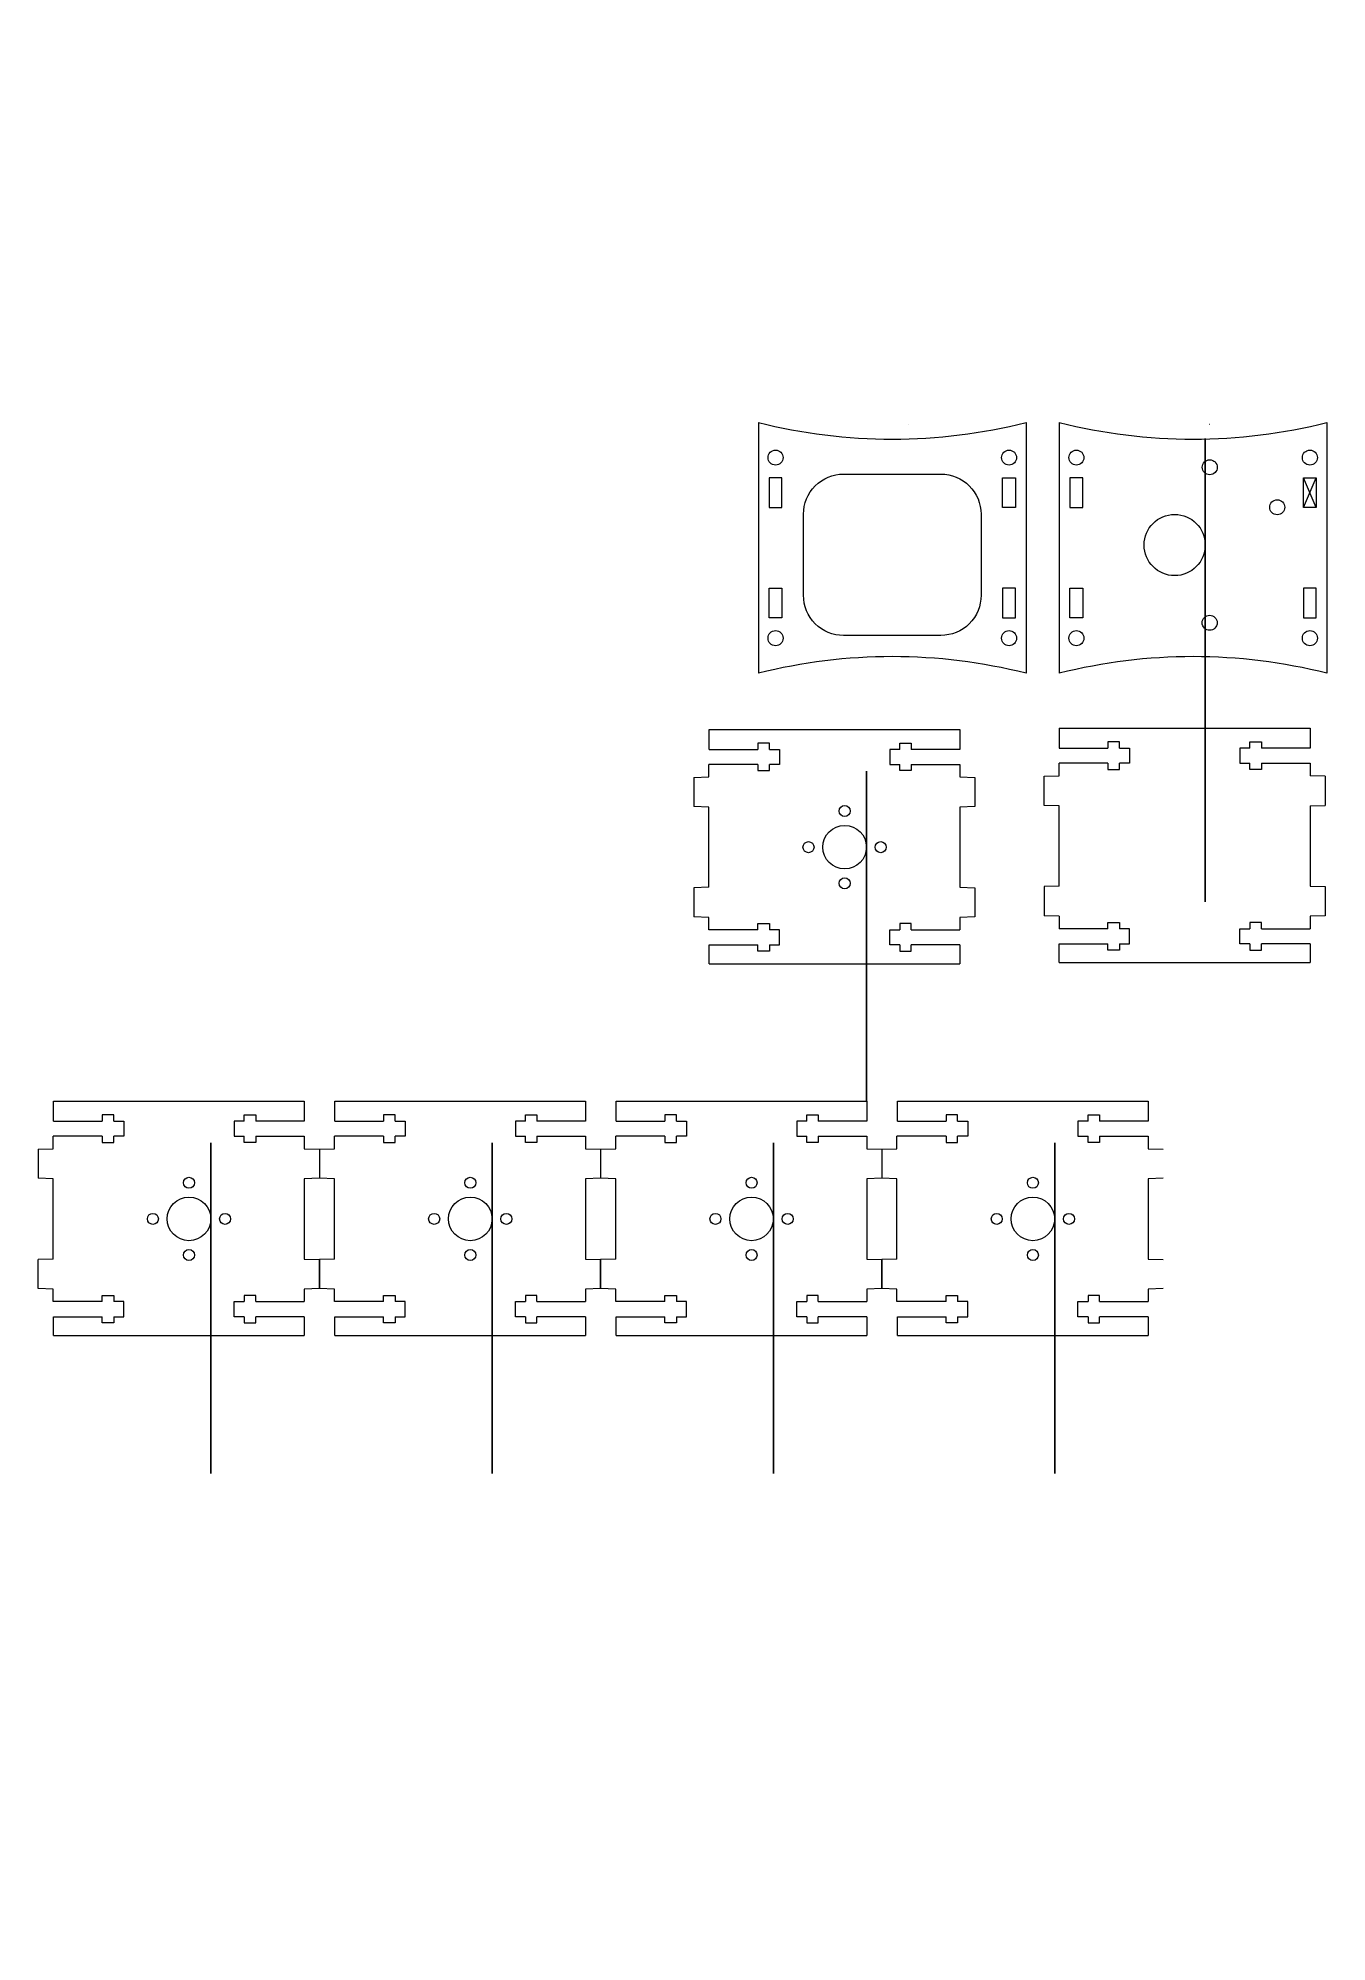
# Model space of a CAD drawing. Header units: millimetres. Extents: x -199 to 58, y -249 to 130.
import ezdxf

# ---------------------------------------------------------------- set-up
doc = ezdxf.new("R2010")
doc.units = ezdxf.units.MM
doc.header["$MEASUREMENT"] = 0
doc.layers.add('Layer 1', color=7, linetype='Continuous')

msp = doc.modelspace()

# ---------------------------------------------------------------- linework, layer by layer
at = {"layer": 'Layer 1', "lineweight": 9}
for points, knots in [([(33.9639, 29.4011), (33.9639, 32.77), (31.2329, 35.5011), (27.8639, 35.5011), (27.8639, 35.5011), (24.495, 35.5011), (21.7639, 32.77), (21.7639, 29.4011), (21.7639, 29.4011), (21.7639, 26.0321), (24.495, 23.3011), (27.8639, 23.3011), (27.8639, 23.3011), (31.2328, 23.301), (33.9639, 26.0321), (33.9639, 29.401), (33.9639, 130.468), (33.9639, -172.7329), (33.9639, 29.4011)], [0, 0, 0, 0, 0.2, 0.2, 0.2, 0.2, 0.4, 0.4, 0.4, 0.4, 0.6, 0.6, 0.6, 0.6, 1, 1, 1, 1.0001, 1.0001, 1.0001, 1.0001]), ([(-50.2361, 46.8301), (-50.2361, 47.6585), (-50.9076, 48.3301), (-51.7361, 48.3301), (-51.7361, 48.3301), (-52.5645, 48.3301), (-53.2361, 47.6585), (-53.2361, 46.8301), (-53.2361, 46.8301), (-53.2361, 46.0017), (-52.5645, 45.3301), (-51.7361, 45.3301), (-51.7361, 45.3301), (-50.9077, 45.3301), (-50.2361, 46.0017), (-50.2361, 46.8301)], [0, 0, 0, 0, 0.2, 0.2, 0.2, 0.2, 0.4, 0.4, 0.4, 0.4, 0.6, 0.6, 0.6, 0.6, 1, 1, 1, 1]), ([(-3.6639, 46.8301), (-3.6639, 47.6585), (-4.3355, 48.3301), (-5.1639, 48.3301), (-5.1639, 48.3301), (-5.9924, 48.3301), (-6.6639, 47.6585), (-6.6639, 46.8301), (-6.6639, 46.8301), (-6.6639, 46.0017), (-5.9924, 45.3301), (-5.1639, 45.3301), (-5.1639, 45.3301), (-4.3355, 45.3301), (-3.6639, 46.0017), (-3.6639, 46.8301)], [0, 0, 0, 0, 0.2, 0.2, 0.2, 0.2, 0.4, 0.4, 0.4, 0.4, 0.6, 0.6, 0.6, 0.6, 1, 1, 1, 1]), ([(9.7639, 46.8301), (9.7639, 47.6585), (9.0924, 48.3301), (8.2639, 48.3301), (8.2639, 48.3301), (7.4355, 48.3301), (6.7639, 47.6585), (6.7639, 46.8301), (6.7639, 46.8301), (6.7639, 46.0017), (7.4355, 45.3301), (8.2639, 45.3301), (8.2639, 45.3301), (9.0923, 45.3301), (9.7639, 46.0017), (9.7639, 46.8301)], [0, 0, 0, 0, 0.2, 0.2, 0.2, 0.2, 0.4, 0.4, 0.4, 0.4, 0.6, 0.6, 0.6, 0.6, 1, 1, 1, 1]), ([(36.3639, 44.9008), (36.3639, 45.7292), (35.6924, 46.4008), (34.8639, 46.4008), (34.8639, 46.4008), (34.0355, 46.4008), (33.3639, 45.7292), (33.3639, 44.9008), (33.3639, 44.9008), (33.3639, 44.0724), (34.0355, 43.4008), (34.8639, 43.4008), (34.8639, 43.4008), (35.6923, 43.4008), (36.3639, 44.0724), (36.3639, 44.9008)], [0, 0, 0, 0, 0.2, 0.2, 0.2, 0.2, 0.4, 0.4, 0.4, 0.4, 0.6, 0.6, 0.6, 0.6, 1, 1, 1, 1]), ([(56.3361, 46.8301), (56.3361, 47.6585), (55.6645, 48.3301), (54.8361, 48.3301), (54.8361, 48.3301), (54.0076, 48.3301), (53.3361, 47.6585), (53.3361, 46.8301), (53.3361, 46.8301), (53.3361, 46.0017), (54.0076, 45.3301), (54.8361, 45.3301), (54.8361, 45.3301), (55.6645, 45.3301), (56.3361, 46.0017), (56.3361, 46.8301)], [0, 0, 0, 0, 0.2, 0.2, 0.2, 0.2, 0.4, 0.4, 0.4, 0.4, 0.6, 0.6, 0.6, 0.6, 1, 1, 1, 1]), ([(-50.4611, 36.8801), (-50.4611, 36.8801), (-53.0111, 36.8801), (-53.0111, 36.8801), (-53.0111, 36.8801), (-53.0111, 36.8801), (-53.0111, 42.7801), (-53.0111, 42.7801), (-53.0111, 42.7801), (-53.0111, 42.7801), (-50.4611, 42.7801), (-50.4611, 42.7801), (-50.4611, 42.7801), (-50.4611, 42.7801), (-50.4611, 36.8801), (-50.4611, 36.8801)], [0, 0, 0, 0, 0.2, 0.2, 0.2, 0.2, 0.4, 0.4, 0.4, 0.4, 0.6, 0.6, 0.6, 0.6, 1, 1, 1, 1]), ([(-38.1558, 11.3754), (-38.1558, 11.3754), (-18.7442, 11.3754), (-18.7442, 11.3754), (-18.7442, 11.3754), (-16.6212, 11.3768), (-14.5856, 12.2214), (-13.0853, 13.7236), (-13.0853, 13.7236), (-11.585, 15.2258), (-10.7429, 17.2523), (-10.7442, 19.3754), (-10.7442, 19.3754), (-10.7442, 19.3754), (-10.7442, 35.5442), (-10.7442, 35.5442), (-10.7442, 35.5442), (-10.7456, 37.6672), (-11.5902, 39.7028), (-13.0924, 41.2031), (-13.0924, 41.2031), (-14.5946, 42.7034), (-16.6212, 43.5455), (-18.7442, 43.5442), (-18.7442, 43.5442), (-18.7442, 43.5442), (-38.1558, 43.5442), (-38.1558, 43.5442), (-38.1558, 43.5442), (-40.2788, 43.5428), (-42.3144, 42.6981), (-43.8147, 41.196), (-43.8147, 41.196), (-45.315, 39.6938), (-46.1571, 37.6672), (-46.1558, 35.5442), (-46.1558, 35.5442), (-46.1558, 35.5442), (-46.1558, 19.3754), (-46.1558, 19.3754), (-46.1558, 19.3754), (-46.1544, 17.2523), (-45.3098, 15.2168), (-43.8076, 13.7165), (-43.8076, 13.7165), (-42.3054, 12.2162), (-40.2788, 11.3741), (-38.1558, 11.3754)], [0, 0, 0, 0, 0.07692308, 0.07692308, 0.07692308, 0.07692308, 0.15384615, 0.15384615, 0.15384615, 0.15384615, 0.23076923, 0.23076923, 0.23076923, 0.23076923, 0.30769231, 0.30769231, 0.30769231, 0.30769231, 0.38461538, 0.38461538, 0.38461538, 0.38461538, 0.46153846, 0.46153846, 0.46153846, 0.46153846, 0.53846154, 0.53846154, 0.53846154, 0.53846154, 0.61538462, 0.61538462, 0.61538462, 0.61538462, 0.69230769, 0.69230769, 0.69230769, 0.69230769, 0.76923077, 0.76923077, 0.76923077, 0.76923077, 0.84615385, 0.84615385, 0.84615385, 0.84615385, 1, 1, 1, 1]), ([(-6.4389, 36.8801), (-6.4389, 36.8801), (-3.8889, 36.8801), (-3.8889, 36.8801), (-3.8889, 36.8801), (-3.8889, 36.8801), (-3.8889, 42.7801), (-3.8889, 42.7801), (-3.8889, 42.7801), (-3.8889, 42.7801), (-6.4389, 42.7801), (-6.4389, 42.7801), (-6.4389, 42.7801), (-6.4389, 42.7801), (-6.4389, 36.8801), (-6.4389, 36.8801)], [0, 0, 0, 0, 0.2, 0.2, 0.2, 0.2, 0.4, 0.4, 0.4, 0.4, 0.6, 0.6, 0.6, 0.6, 1, 1, 1, 1]), ([(49.8147, 36.9257), (49.8147, 37.7541), (49.1431, 38.4257), (48.3147, 38.4257), (48.3147, 38.4257), (47.4863, 38.4257), (46.8147, 37.7541), (46.8147, 36.9257), (46.8147, 36.9257), (46.8147, 36.0972), (47.4863, 35.4257), (48.3147, 35.4257), (48.3147, 35.4257), (49.1431, 35.4257), (49.8147, 36.0972), (49.8147, 36.9257)], [0, 0, 0, 0, 0.2, 0.2, 0.2, 0.2, 0.4, 0.4, 0.4, 0.4, 0.6, 0.6, 0.6, 0.6, 1, 1, 1, 1]), ([(-50.4611, 20.7801), (-50.4611, 20.7801), (-53.0111, 20.7801), (-53.0111, 20.7801), (-53.0111, 20.7801), (-53.0111, 20.7801), (-53.0111, 14.8801), (-53.0111, 14.8801), (-53.0111, 14.8801), (-53.0111, 14.8801), (-50.4611, 14.8801), (-50.4611, 14.8801), (-50.4611, 14.8801), (-50.4611, 14.8801), (-50.4611, 20.7801), (-50.4611, 20.7801)], [0, 0, 0, 0, 0.2, 0.2, 0.2, 0.2, 0.4, 0.4, 0.4, 0.4, 0.6, 0.6, 0.6, 0.6, 1, 1, 1, 1]), ([(-6.4389, 14.8801), (-6.4389, 14.8801), (-6.4389, 20.7801), (-6.4389, 20.7801), (-6.4389, 20.7801), (-6.4389, 20.7801), (-3.8889, 20.7801), (-3.8889, 20.7801), (-3.8889, 20.7801), (-3.8889, 20.7801), (-3.8889, 14.8801), (-3.8889, 14.8801), (-3.8889, 14.8801), (-3.8889, 14.8801), (-6.4389, 14.8801), (-6.4389, 14.8801)], [0, 0, 0, 0, 0.2, 0.2, 0.2, 0.2, 0.4, 0.4, 0.4, 0.4, 0.6, 0.6, 0.6, 0.6, 1, 1, 1, 1]), ([(36.35, 13.9013), (36.35, 14.7297), (35.6784, 15.4013), (34.85, 15.4013), (34.85, 15.4013), (34.0216, 15.4013), (33.35, 14.7297), (33.35, 13.9013), (33.35, 13.9013), (33.35, 13.0729), (34.0216, 12.4013), (34.85, 12.4013), (34.85, 12.4013), (35.6784, 12.4013), (36.35, 13.0729), (36.35, 13.9013)], [0, 0, 0, 0, 0.2, 0.2, 0.2, 0.2, 0.4, 0.4, 0.4, 0.4, 0.6, 0.6, 0.6, 0.6, 1, 1, 1, 1]), ([(-50.2361, 10.8301), (-50.2361, 11.6585), (-50.9076, 12.3301), (-51.7361, 12.3301), (-51.7361, 12.3301), (-52.5645, 12.3301), (-53.2361, 11.6585), (-53.2361, 10.8301), (-53.2361, 10.8301), (-53.2361, 10.0017), (-52.5645, 9.3301), (-51.7361, 9.3301), (-51.7361, 9.3301), (-50.9077, 9.3301), (-50.2361, 10.0017), (-50.2361, 10.8301)], [0, 0, 0, 0, 0.2, 0.2, 0.2, 0.2, 0.4, 0.4, 0.4, 0.4, 0.6, 0.6, 0.6, 0.6, 1, 1, 1, 1]), ([(-3.6639, 10.8301), (-3.6639, 11.6585), (-4.3355, 12.3301), (-5.1639, 12.3301), (-5.1639, 12.3301), (-5.9924, 12.3301), (-6.6639, 11.6585), (-6.6639, 10.8301), (-6.6639, 10.8301), (-6.6639, 10.0017), (-5.9924, 9.3301), (-5.1639, 9.3301), (-5.1639, 9.3301), (-4.3355, 9.3301), (-3.6639, 10.0017), (-3.6639, 10.8301)], [0, 0, 0, 0, 0.2, 0.2, 0.2, 0.2, 0.4, 0.4, 0.4, 0.4, 0.6, 0.6, 0.6, 0.6, 1, 1, 1, 1]), ([(9.7639, 10.8301), (9.7639, 11.6585), (9.0924, 12.3301), (8.2639, 12.3301), (8.2639, 12.3301), (7.4355, 12.3301), (6.7639, 11.6585), (6.7639, 10.8301), (6.7639, 10.8301), (6.7639, 10.0017), (7.4355, 9.3301), (8.2639, 9.3301), (8.2639, 9.3301), (9.0923, 9.3301), (9.7639, 10.0017), (9.7639, 10.8301)], [0, 0, 0, 0, 0.2, 0.2, 0.2, 0.2, 0.4, 0.4, 0.4, 0.4, 0.6, 0.6, 0.6, 0.6, 1, 1, 1, 1]), ([(56.3361, 10.8301), (56.3361, 11.6585), (55.6645, 12.3301), (54.8361, 12.3301), (54.8361, 12.3301), (54.0076, 12.3301), (53.3361, 11.6585), (53.3361, 10.8301), (53.3361, 10.8301), (53.3361, 10.0017), (54.0076, 9.3301), (54.8361, 9.3301), (54.8361, 9.3301), (55.6645, 9.3301), (56.3361, 10.0017), (56.3361, 10.8301)], [0, 0, 0, 0, 0.2, 0.2, 0.2, 0.2, 0.4, 0.4, 0.4, 0.4, 0.6, 0.6, 0.6, 0.6, 1, 1, 1, 1])]:
    msp.add_open_spline(points, degree=3, knots=knots, dxfattribs=at)
for points in [[(-55.1361, 53.8301), (-37.621, 49.4008), (-19.279, 49.4008), (-1.7639, 53.8301)], [(-55.1361, 53.8301), (-55.1361, 53.8301), (-55.1361, 3.8301), (-55.1361, 3.8301)], [(-25.1361, 53.4011), (-25.1361, 53.4011), (-25.1639, 53.4011), (-25.1639, 53.4011)], [(-1.7639, 53.8301), (-1.7639, 53.8301), (-1.7639, 3.8301), (-1.7639, 3.8301)], [(4.8639, 53.8301), (4.8639, 53.8301), (4.8639, 3.8301), (4.8639, 3.8301)], [(4.8639, 53.8301), (22.379, 49.4008), (40.721, 49.4008), (58.2361, 53.8301)], [(34.8639, 53.4011), (34.8639, 53.4011), (34.8361, 53.4011), (34.8361, 53.4011)], [(58.2361, 53.8301), (58.2361, 53.8301), (58.2361, 3.8301), (58.2361, 3.8301)], [(6.9889, 42.7801), (6.9889, 42.7801), (6.9889, 36.8801), (6.9889, 36.8801)], [(9.5389, 42.7801), (9.5389, 42.7801), (6.9889, 42.7801), (6.9889, 42.7801)], [(9.5389, 36.8801), (9.5389, 36.8801), (9.5389, 42.7801), (9.5389, 42.7801)], [(53.5611, 36.8801), (53.5611, 36.8801), (53.5611, 42.7801), (53.5611, 42.7801)], [(53.5611, 42.7801), (53.5611, 42.7801), (56.1111, 42.7801), (56.1111, 42.7801)], [(56.1111, 36.8801), (56.1111, 36.8801), (53.5611, 42.7801), (53.5611, 42.7801)], [(53.5611, 36.8801), (53.5611, 36.8801), (56.1111, 42.7801), (56.1111, 42.7801)], [(56.1111, 42.7801), (56.1111, 42.7801), (56.1111, 36.8801), (56.1111, 36.8801)], [(6.9889, 36.8801), (6.9889, 36.8801), (9.5389, 36.8801), (9.5389, 36.8801)], [(56.1111, 36.8801), (56.1111, 36.8801), (53.5611, 36.8801), (53.5611, 36.8801)], [(6.9889, 20.7801), (6.9889, 20.7801), (9.5389, 20.7801), (9.5389, 20.7801)], [(6.9889, 14.8801), (6.9889, 14.8801), (6.9889, 20.7801), (6.9889, 20.7801)], [(9.5389, 20.7801), (9.5389, 20.7801), (9.5389, 14.8801), (9.5389, 14.8801)], [(56.1111, 20.7801), (56.1111, 20.7801), (53.5611, 20.7801), (53.5611, 20.7801)], [(53.5611, 20.7801), (53.5611, 20.7801), (53.5611, 14.8801), (53.5611, 14.8801)], [(56.1111, 14.8801), (56.1111, 14.8801), (56.1111, 20.7801), (56.1111, 20.7801)], [(9.5389, 14.8801), (9.5389, 14.8801), (6.9889, 14.8801), (6.9889, 14.8801)], [(53.5611, 14.8801), (53.5611, 14.8801), (56.1111, 14.8801), (56.1111, 14.8801)], [(-1.7639, 3.8301), (-19.279, 8.2594), (-37.621, 8.2594), (-55.1361, 3.8301)], [(58.2361, 3.8301), (40.721, 8.2594), (22.379, 8.2594), (4.8639, 3.8301)], [(4.8639, -7.1126), (4.8639, -7.1126), (54.8639, -7.1126), (54.8639, -7.1126)], [(4.8639, -7.1126), (4.8639, -7.1126), (4.8639, -11.0989), (4.8639, -11.0989)], [(54.8639, -7.1126), (54.8639, -7.1126), (54.8639, -11.0989), (54.8639, -11.0989)], [(4.8639, -11.0989), (4.8639, -11.0989), (14.5639, -11.0989), (14.5639, -11.0989)], [(16.8639, -9.8489), (16.8639, -9.8489), (14.5639, -9.8489), (14.5639, -9.8489)], [(14.5639, -9.8489), (14.5639, -9.8489), (14.5639, -11.0989), (14.5639, -11.0989)], [(16.8639, -11.0989), (16.8639, -11.0989), (16.8639, -9.8489), (16.8639, -9.8489)], [(16.8639, -11.0989), (16.8639, -11.0989), (18.8639, -11.0989), (18.8639, -11.0989)], [(18.8639, -11.0989), (18.8639, -11.0989), (18.8639, -14.0989), (18.8639, -14.0989)], [(42.8639, -11.0989), (42.8639, -11.0989), (40.8639, -11.0989), (40.8639, -11.0989)], [(40.8639, -11.0989), (40.8639, -11.0989), (40.8639, -14.0989), (40.8639, -14.0989)], [(42.8639, -11.0989), (42.8639, -11.0989), (42.8639, -9.8489), (42.8639, -9.8489)], [(42.8639, -9.8489), (42.8639, -9.8489), (45.1639, -9.8489), (45.1639, -9.8489)], [(45.1639, -9.8489), (45.1639, -9.8489), (45.1639, -11.0989), (45.1639, -11.0989)], [(54.8639, -11.0989), (54.8639, -11.0989), (45.1639, -11.0989), (45.1639, -11.0989)], [(14.5639, -14.0989), (14.5639, -14.0989), (4.8639, -14.0989), (4.8639, -14.0989)], [(4.8639, -16.5989), (4.8639, -16.5989), (4.8639, -14.0989), (4.8639, -14.0989)], [(14.5639, -14.0989), (14.5639, -14.0989), (14.5639, -15.3489), (14.5639, -15.3489)], [(16.8639, -15.3489), (16.8639, -15.3489), (16.8639, -14.0989), (16.8639, -14.0989)], [(18.8639, -14.0989), (18.8639, -14.0989), (16.8639, -14.0989), (16.8639, -14.0989)], [(40.8639, -14.0989), (40.8639, -14.0989), (42.8639, -14.0989), (42.8639, -14.0989)], [(42.8639, -15.3489), (42.8639, -15.3489), (42.8639, -14.0989), (42.8639, -14.0989)], [(45.1639, -14.0989), (45.1639, -14.0989), (54.8639, -14.0989), (54.8639, -14.0989)], [(45.1639, -14.0989), (45.1639, -14.0989), (45.1639, -15.3489), (45.1639, -15.3489)], [(54.8639, -14.0989), (54.8639, -14.0989), (54.8639, -16.5989), (54.8639, -16.5989)], [(1.8639, -16.6989), (1.8639, -16.6989), (4.8639, -16.5989), (4.8639, -16.5989)], [(1.8639, -22.4989), (1.8639, -22.4989), (1.8639, -16.6989), (1.8639, -16.6989)], [(14.5639, -15.3489), (14.5639, -15.3489), (16.8639, -15.3489), (16.8639, -15.3489)], [(45.1639, -15.3489), (45.1639, -15.3489), (42.8639, -15.3489), (42.8639, -15.3489)], [(57.8639, -16.6989), (57.8639, -16.6989), (54.8639, -16.5989), (54.8639, -16.5989)], [(57.8639, -16.6989), (57.8639, -16.6989), (57.8639, -22.4989), (57.8639, -22.4989)], [(4.8639, -22.5989), (4.8639, -22.5989), (1.8639, -22.4989), (1.8639, -22.4989)], [(4.8639, -38.5989), (4.8639, -38.5989), (4.8639, -22.5989), (4.8639, -22.5989)], [(54.8639, -22.5989), (54.8639, -22.5989), (57.8639, -22.4989), (57.8639, -22.4989)], [(54.8639, -22.5989), (54.8639, -22.5989), (54.8639, -30.5989), (54.8639, -30.5989)], [(54.8639, -30.5989), (54.8639, -30.5989), (54.8639, -38.5989), (54.8639, -38.5989)], [(4.8639, -38.5989), (4.8639, -38.5989), (1.8639, -38.6989), (1.8639, -38.6989)], [(1.8639, -38.6989), (1.8639, -38.6989), (1.8639, -44.4989), (1.8639, -44.4989)], [(54.8639, -38.5989), (54.8639, -38.5989), (57.8639, -38.6989), (57.8639, -38.6989)], [(57.8639, -38.6989), (57.8639, -38.6989), (57.8639, -44.4989), (57.8639, -44.4989)], [(4.8639, -44.5989), (4.8639, -44.5989), (1.8639, -44.4989), (1.8639, -44.4989)], [(4.8639, -44.5989), (4.8639, -44.5989), (4.8639, -47.0989), (4.8639, -47.0989)], [(57.8639, -44.4989), (57.8639, -44.4989), (54.8639, -44.5989), (54.8639, -44.5989)], [(54.8639, -44.5989), (54.8639, -44.5989), (54.8639, -47.0989), (54.8639, -47.0989)], [(14.5639, -47.0989), (14.5639, -47.0989), (4.8639, -47.0989), (4.8639, -47.0989)], [(14.5639, -47.0989), (14.5639, -47.0989), (14.5639, -45.8489), (14.5639, -45.8489)], [(14.5639, -45.8489), (14.5639, -45.8489), (16.8639, -45.8489), (16.8639, -45.8489)], [(16.8639, -45.8489), (16.8639, -45.8489), (16.8639, -47.0989), (16.8639, -47.0989)], [(18.8639, -47.0989), (18.8639, -47.0989), (16.8639, -47.0989), (16.8639, -47.0989)], [(17.9639, -47.0989), (17.9639, -47.0989), (17.9639, -46.9989), (17.9639, -46.9989)], [(18.8639, -50.0989), (18.8639, -50.0989), (18.8639, -47.0989), (18.8639, -47.0989)], [(40.8639, -47.0989), (40.8639, -47.0989), (42.8639, -47.0989), (42.8639, -47.0989)], [(40.8639, -50.0989), (40.8639, -50.0989), (40.8639, -47.0989), (40.8639, -47.0989)], [(45.1639, -45.8489), (45.1639, -45.8489), (42.8639, -45.8489), (42.8639, -45.8489)], [(42.8639, -45.8489), (42.8639, -45.8489), (42.8639, -47.0989), (42.8639, -47.0989)], [(45.1639, -47.0989), (45.1639, -47.0989), (45.1639, -45.8489), (45.1639, -45.8489)], [(45.1639, -47.0989), (45.1639, -47.0989), (54.8639, -47.0989), (54.8639, -47.0989)], [(4.8639, -50.0989), (4.8639, -50.0989), (14.5639, -50.0989), (14.5639, -50.0989)], [(4.8639, -53.8301), (4.8639, -53.8301), (4.8639, -50.0989), (4.8639, -50.0989)], [(14.5639, -51.3489), (14.5639, -51.3489), (14.5639, -50.0989), (14.5639, -50.0989)], [(16.8639, -51.3489), (16.8639, -51.3489), (14.5639, -51.3489), (14.5639, -51.3489)], [(16.8639, -50.0989), (16.8639, -50.0989), (16.8639, -51.3489), (16.8639, -51.3489)], [(16.8639, -50.0989), (16.8639, -50.0989), (18.8639, -50.0989), (18.8639, -50.0989)], [(42.8639, -50.0989), (42.8639, -50.0989), (40.8639, -50.0989), (40.8639, -50.0989)], [(42.8639, -50.0989), (42.8639, -50.0989), (42.8639, -51.3489), (42.8639, -51.3489)], [(42.8639, -51.3489), (42.8639, -51.3489), (45.1639, -51.3489), (45.1639, -51.3489)], [(54.8639, -50.0989), (54.8639, -50.0989), (45.1639, -50.0989), (45.1639, -50.0989)], [(45.1639, -51.3489), (45.1639, -51.3489), (45.1639, -50.0989), (45.1639, -50.0989)], [(54.8639, -50.0989), (54.8639, -50.0989), (54.8639, -53.8301), (54.8639, -53.8301)], [(4.8639, -53.8301), (4.8639, -53.8301), (54.8639, -53.8301), (54.8639, -53.8301)]]:
    msp.add_open_spline(points, degree=3, dxfattribs=at)
at = {"layer": 'Layer 1', "color": 1, "lineweight": 9}
for points, knots in [([(-33.6092, -30.8316), (-33.6092, -28.4292), (-35.5567, -26.4816), (-37.9592, -26.4816), (-37.9592, -26.4816), (-40.3616, -26.4816), (-42.3092, -28.4292), (-42.3092, -30.8316), (-42.3092, -30.8316), (-42.3092, -33.2341), (-40.3616, -35.1816), (-37.9592, -35.1816), (-37.9592, -35.1816), (-35.5568, -35.1816), (-33.6092, -33.2341), (-33.6092, -30.8317), (-33.6092, 41.2403), (-33.6092, -174.9756), (-33.6092, -30.8316)], [0, 0, 0, 0, 0.2, 0.2, 0.2, 0.2, 0.4, 0.4, 0.4, 0.4, 0.6, 0.6, 0.6, 0.6, 1, 1, 1, 1.0001, 1.0001, 1.0001, 1.0001]), ([(-36.8592, -23.6316), (-36.8592, -23.0241), (-37.3517, -22.5316), (-37.9592, -22.5316), (-37.9592, -22.5316), (-38.5667, -22.5316), (-39.0592, -23.0241), (-39.0592, -23.6316), (-39.0592, -23.6316), (-39.0592, -24.2391), (-38.5667, -24.7316), (-37.9592, -24.7316), (-37.9592, -24.7316), (-37.3517, -24.7316), (-36.8592, -24.2392), (-36.8592, -23.6316)], [0, 0, 0, 0, 0.2, 0.2, 0.2, 0.2, 0.4, 0.4, 0.4, 0.4, 0.6, 0.6, 0.6, 0.6, 1, 1, 1, 1]), ([(-44.0592, -30.8316), (-44.0592, -30.2241), (-44.5517, -29.7316), (-45.1592, -29.7316), (-45.1592, -29.7316), (-45.7667, -29.7316), (-46.2592, -30.2241), (-46.2592, -30.8316), (-46.2592, -30.8316), (-46.2592, -31.4391), (-45.7667, -31.9316), (-45.1592, -31.9316), (-45.1592, -31.9316), (-44.5517, -31.9316), (-44.0592, -31.4392), (-44.0592, -30.8316)], [0, 0, 0, 0, 0.2, 0.2, 0.2, 0.2, 0.4, 0.4, 0.4, 0.4, 0.6, 0.6, 0.6, 0.6, 1, 1, 1, 1]), ([(-29.6592, -30.8316), (-29.6592, -30.2241), (-30.1517, -29.7316), (-30.7592, -29.7316), (-30.7592, -29.7316), (-31.3667, -29.7316), (-31.8592, -30.2241), (-31.8592, -30.8316), (-31.8592, -30.8316), (-31.8592, -31.4391), (-31.3667, -31.9316), (-30.7592, -31.9316), (-30.7592, -31.9316), (-30.1517, -31.9316), (-29.6592, -31.4392), (-29.6592, -30.8316)], [0, 0, 0, 0, 0.2, 0.2, 0.2, 0.2, 0.4, 0.4, 0.4, 0.4, 0.6, 0.6, 0.6, 0.6, 1, 1, 1, 1]), ([(-164.3658, -104.9417), (-164.3658, -102.5393), (-166.3133, -100.5917), (-168.7158, -100.5917), (-168.7158, -100.5917), (-171.1182, -100.5917), (-173.0658, -102.5393), (-173.0658, -104.9417), (-173.0658, -104.9417), (-173.0658, -107.3442), (-171.1182, -109.2917), (-168.7158, -109.2917), (-168.7158, -109.2917), (-166.3134, -109.2917), (-164.3658, -107.3442), (-164.3658, -104.9418), (-164.3658, -32.8698), (-164.3658, -249.0857), (-164.3658, -104.9417)], [0, 0, 0, 0, 0.2, 0.2, 0.2, 0.2, 0.4, 0.4, 0.4, 0.4, 0.6, 0.6, 0.6, 0.6, 1, 1, 1, 1.0001, 1.0001, 1.0001, 1.0001]), ([(-108.2654, -104.9417), (-108.2654, -102.5393), (-110.2129, -100.5917), (-112.6154, -100.5917), (-112.6154, -100.5917), (-115.0178, -100.5917), (-116.9654, -102.5393), (-116.9654, -104.9417), (-116.9654, -104.9417), (-116.9654, -107.3442), (-115.0178, -109.2917), (-112.6154, -109.2917), (-112.6154, -109.2917), (-110.213, -109.2917), (-108.2654, -107.3442), (-108.2654, -104.9418), (-108.2654, -32.8698), (-108.2654, -249.0857), (-108.2654, -104.9417)], [0, 0, 0, 0, 0.2, 0.2, 0.2, 0.2, 0.4, 0.4, 0.4, 0.4, 0.6, 0.6, 0.6, 0.6, 1, 1, 1, 1.0001, 1.0001, 1.0001, 1.0001]), ([(-52.165, -104.9417), (-52.165, -102.5393), (-54.1125, -100.5917), (-56.515, -100.5917), (-56.515, -100.5917), (-58.9174, -100.5917), (-60.865, -102.5393), (-60.865, -104.9417), (-60.865, -104.9417), (-60.865, -107.3442), (-58.9174, -109.2917), (-56.515, -109.2917), (-56.515, -109.2917), (-54.1126, -109.2917), (-52.165, -107.3442), (-52.165, -104.9418), (-52.165, -32.8698), (-52.165, -249.0857), (-52.165, -104.9417)], [0, 0, 0, 0, 0.2, 0.2, 0.2, 0.2, 0.4, 0.4, 0.4, 0.4, 0.6, 0.6, 0.6, 0.6, 1, 1, 1, 1.0001, 1.0001, 1.0001, 1.0001]), ([(3.9354, -104.9417), (3.9354, -102.5393), (1.9879, -100.5917), (-0.4146, -100.5917), (-0.4146, -100.5917), (-2.817, -100.5917), (-4.7646, -102.5393), (-4.7646, -104.9417), (-4.7646, -104.9417), (-4.7646, -107.3442), (-2.817, -109.2917), (-0.4146, -109.2917), (-0.4146, -109.2917), (1.9878, -109.2917), (3.9354, -107.3442), (3.9354, -104.9418), (3.9354, -32.8698), (3.9354, -249.0857), (3.9354, -104.9417)], [0, 0, 0, 0, 0.2, 0.2, 0.2, 0.2, 0.4, 0.4, 0.4, 0.4, 0.6, 0.6, 0.6, 0.6, 1, 1, 1, 1.0001, 1.0001, 1.0001, 1.0001]), ([(-36.8592, -38.0316), (-36.8592, -37.4241), (-37.3517, -36.9316), (-37.9592, -36.9316), (-37.9592, -36.9316), (-38.5667, -36.9316), (-39.0592, -37.4241), (-39.0592, -38.0316), (-39.0592, -38.0316), (-39.0592, -38.6391), (-38.5667, -39.1316), (-37.9592, -39.1316), (-37.9592, -39.1316), (-37.3517, -39.1316), (-36.8592, -38.6392), (-36.8592, -38.0316)], [0, 0, 0, 0, 0.2, 0.2, 0.2, 0.2, 0.4, 0.4, 0.4, 0.4, 0.6, 0.6, 0.6, 0.6, 1, 1, 1, 1]), ([(-167.6158, -97.7417), (-167.6158, -97.1342), (-168.1083, -96.6417), (-168.7158, -96.6417), (-168.7158, -96.6417), (-169.3233, -96.6417), (-169.8158, -97.1342), (-169.8158, -97.7417), (-169.8158, -97.7417), (-169.8158, -98.3492), (-169.3233, -98.8417), (-168.7158, -98.8417), (-168.7158, -98.8417), (-168.1083, -98.8417), (-167.6158, -98.3493), (-167.6158, -97.7417)], [0, 0, 0, 0, 0.2, 0.2, 0.2, 0.2, 0.4, 0.4, 0.4, 0.4, 0.6, 0.6, 0.6, 0.6, 1, 1, 1, 1]), ([(-111.5154, -97.7417), (-111.5154, -97.1342), (-112.0079, -96.6417), (-112.6154, -96.6417), (-112.6154, -96.6417), (-113.2229, -96.6417), (-113.7154, -97.1342), (-113.7154, -97.7417), (-113.7154, -97.7417), (-113.7154, -98.3492), (-113.2229, -98.8417), (-112.6154, -98.8417), (-112.6154, -98.8417), (-112.0079, -98.8417), (-111.5154, -98.3493), (-111.5154, -97.7417)], [0, 0, 0, 0, 0.2, 0.2, 0.2, 0.2, 0.4, 0.4, 0.4, 0.4, 0.6, 0.6, 0.6, 0.6, 1, 1, 1, 1]), ([(-55.415, -97.7417), (-55.415, -97.1342), (-55.9075, -96.6417), (-56.515, -96.6417), (-56.515, -96.6417), (-57.1225, -96.6417), (-57.615, -97.1342), (-57.615, -97.7417), (-57.615, -97.7417), (-57.615, -98.3492), (-57.1225, -98.8417), (-56.515, -98.8417), (-56.515, -98.8417), (-55.9075, -98.8417), (-55.415, -98.3493), (-55.415, -97.7417)], [0, 0, 0, 0, 0.2, 0.2, 0.2, 0.2, 0.4, 0.4, 0.4, 0.4, 0.6, 0.6, 0.6, 0.6, 1, 1, 1, 1]), ([(0.6854, -97.7417), (0.6854, -97.1342), (0.1929, -96.6417), (-0.4146, -96.6417), (-0.4146, -96.6417), (-1.0221, -96.6417), (-1.5146, -97.1342), (-1.5146, -97.7417), (-1.5146, -97.7417), (-1.5146, -98.3492), (-1.0221, -98.8417), (-0.4146, -98.8417), (-0.4146, -98.8417), (0.1929, -98.8417), (0.6854, -98.3493), (0.6854, -97.7417)], [0, 0, 0, 0, 0.2, 0.2, 0.2, 0.2, 0.4, 0.4, 0.4, 0.4, 0.6, 0.6, 0.6, 0.6, 1, 1, 1, 1]), ([(-174.8158, -104.9417), (-174.8158, -104.3342), (-175.3083, -103.8417), (-175.9158, -103.8417), (-175.9158, -103.8417), (-176.5233, -103.8417), (-177.0158, -104.3342), (-177.0158, -104.9417), (-177.0158, -104.9417), (-177.0158, -105.5492), (-176.5233, -106.0417), (-175.9158, -106.0417), (-175.9158, -106.0417), (-175.3083, -106.0417), (-174.8158, -105.5493), (-174.8158, -104.9417)], [0, 0, 0, 0, 0.2, 0.2, 0.2, 0.2, 0.4, 0.4, 0.4, 0.4, 0.6, 0.6, 0.6, 0.6, 1, 1, 1, 1]), ([(-160.4158, -104.9417), (-160.4158, -104.3342), (-160.9083, -103.8417), (-161.5158, -103.8417), (-161.5158, -103.8417), (-162.1233, -103.8417), (-162.6158, -104.3342), (-162.6158, -104.9417), (-162.6158, -104.9417), (-162.6158, -105.5492), (-162.1233, -106.0417), (-161.5158, -106.0417), (-161.5158, -106.0417), (-160.9083, -106.0417), (-160.4158, -105.5493), (-160.4158, -104.9417)], [0, 0, 0, 0, 0.2, 0.2, 0.2, 0.2, 0.4, 0.4, 0.4, 0.4, 0.6, 0.6, 0.6, 0.6, 1, 1, 1, 1]), ([(-118.7154, -104.9417), (-118.7154, -104.3342), (-119.2079, -103.8417), (-119.8154, -103.8417), (-119.8154, -103.8417), (-120.4229, -103.8417), (-120.9154, -104.3342), (-120.9154, -104.9417), (-120.9154, -104.9417), (-120.9154, -105.5492), (-120.4229, -106.0417), (-119.8154, -106.0417), (-119.8154, -106.0417), (-119.2079, -106.0417), (-118.7154, -105.5493), (-118.7154, -104.9417)], [0, 0, 0, 0, 0.2, 0.2, 0.2, 0.2, 0.4, 0.4, 0.4, 0.4, 0.6, 0.6, 0.6, 0.6, 1, 1, 1, 1]), ([(-104.3154, -104.9417), (-104.3154, -104.3342), (-104.8079, -103.8417), (-105.4154, -103.8417), (-105.4154, -103.8417), (-106.0229, -103.8417), (-106.5154, -104.3342), (-106.5154, -104.9417), (-106.5154, -104.9417), (-106.5154, -105.5492), (-106.0229, -106.0417), (-105.4154, -106.0417), (-105.4154, -106.0417), (-104.8079, -106.0417), (-104.3154, -105.5493), (-104.3154, -104.9417)], [0, 0, 0, 0, 0.2, 0.2, 0.2, 0.2, 0.4, 0.4, 0.4, 0.4, 0.6, 0.6, 0.6, 0.6, 1, 1, 1, 1]), ([(-62.615, -104.9417), (-62.615, -104.3342), (-63.1075, -103.8417), (-63.715, -103.8417), (-63.715, -103.8417), (-64.3225, -103.8417), (-64.815, -104.3342), (-64.815, -104.9417), (-64.815, -104.9417), (-64.815, -105.5492), (-64.3225, -106.0417), (-63.715, -106.0417), (-63.715, -106.0417), (-63.1075, -106.0417), (-62.615, -105.5493), (-62.615, -104.9417)], [0, 0, 0, 0, 0.2, 0.2, 0.2, 0.2, 0.4, 0.4, 0.4, 0.4, 0.6, 0.6, 0.6, 0.6, 1, 1, 1, 1]), ([(-48.215, -104.9417), (-48.215, -104.3342), (-48.7075, -103.8417), (-49.315, -103.8417), (-49.315, -103.8417), (-49.9225, -103.8417), (-50.415, -104.3342), (-50.415, -104.9417), (-50.415, -104.9417), (-50.415, -105.5492), (-49.9225, -106.0417), (-49.315, -106.0417), (-49.315, -106.0417), (-48.7075, -106.0417), (-48.215, -105.5493), (-48.215, -104.9417)], [0, 0, 0, 0, 0.2, 0.2, 0.2, 0.2, 0.4, 0.4, 0.4, 0.4, 0.6, 0.6, 0.6, 0.6, 1, 1, 1, 1]), ([(-6.5146, -104.9417), (-6.5146, -104.3342), (-7.0071, -103.8417), (-7.6146, -103.8417), (-7.6146, -103.8417), (-8.2221, -103.8417), (-8.7146, -104.3342), (-8.7146, -104.9417), (-8.7146, -104.9417), (-8.7146, -105.5492), (-8.2221, -106.0417), (-7.6146, -106.0417), (-7.6146, -106.0417), (-7.0071, -106.0417), (-6.5146, -105.5493), (-6.5146, -104.9417)], [0, 0, 0, 0, 0.2, 0.2, 0.2, 0.2, 0.4, 0.4, 0.4, 0.4, 0.6, 0.6, 0.6, 0.6, 1, 1, 1, 1]), ([(7.8854, -104.9417), (7.8854, -104.3342), (7.3929, -103.8417), (6.7854, -103.8417), (6.7854, -103.8417), (6.1779, -103.8417), (5.6854, -104.3342), (5.6854, -104.9417), (5.6854, -104.9417), (5.6854, -105.5492), (6.1779, -106.0417), (6.7854, -106.0417), (6.7854, -106.0417), (7.3929, -106.0417), (7.8854, -105.5493), (7.8854, -104.9417)], [0, 0, 0, 0, 0.2, 0.2, 0.2, 0.2, 0.4, 0.4, 0.4, 0.4, 0.6, 0.6, 0.6, 0.6, 1, 1, 1, 1]), ([(-167.6158, -112.1417), (-167.6158, -111.5342), (-168.1083, -111.0417), (-168.7158, -111.0417), (-168.7158, -111.0417), (-169.3233, -111.0417), (-169.8158, -111.5342), (-169.8158, -112.1417), (-169.8158, -112.1417), (-169.8158, -112.7492), (-169.3233, -113.2417), (-168.7158, -113.2417), (-168.7158, -113.2417), (-168.1083, -113.2417), (-167.6158, -112.7493), (-167.6158, -112.1417)], [0, 0, 0, 0, 0.2, 0.2, 0.2, 0.2, 0.4, 0.4, 0.4, 0.4, 0.6, 0.6, 0.6, 0.6, 1, 1, 1, 1]), ([(-111.5154, -112.1417), (-111.5154, -111.5342), (-112.0079, -111.0417), (-112.6154, -111.0417), (-112.6154, -111.0417), (-113.2229, -111.0417), (-113.7154, -111.5342), (-113.7154, -112.1417), (-113.7154, -112.1417), (-113.7154, -112.7492), (-113.2229, -113.2417), (-112.6154, -113.2417), (-112.6154, -113.2417), (-112.0079, -113.2417), (-111.5154, -112.7493), (-111.5154, -112.1417)], [0, 0, 0, 0, 0.2, 0.2, 0.2, 0.2, 0.4, 0.4, 0.4, 0.4, 0.6, 0.6, 0.6, 0.6, 1, 1, 1, 1]), ([(-55.415, -112.1417), (-55.415, -111.5342), (-55.9075, -111.0417), (-56.515, -111.0417), (-56.515, -111.0417), (-57.1225, -111.0417), (-57.615, -111.5342), (-57.615, -112.1417), (-57.615, -112.1417), (-57.615, -112.7492), (-57.1225, -113.2417), (-56.515, -113.2417), (-56.515, -113.2417), (-55.9075, -113.2417), (-55.415, -112.7493), (-55.415, -112.1417)], [0, 0, 0, 0, 0.2, 0.2, 0.2, 0.2, 0.4, 0.4, 0.4, 0.4, 0.6, 0.6, 0.6, 0.6, 1, 1, 1, 1]), ([(0.6854, -112.1417), (0.6854, -111.5342), (0.1929, -111.0417), (-0.4146, -111.0417), (-0.4146, -111.0417), (-1.0221, -111.0417), (-1.5146, -111.5342), (-1.5146, -112.1417), (-1.5146, -112.1417), (-1.5146, -112.7492), (-1.0221, -113.2417), (-0.4146, -113.2417), (-0.4146, -113.2417), (0.1929, -113.2417), (0.6854, -112.7493), (0.6854, -112.1417)], [0, 0, 0, 0, 0.2, 0.2, 0.2, 0.2, 0.4, 0.4, 0.4, 0.4, 0.6, 0.6, 0.6, 0.6, 1, 1, 1, 1])]:
    msp.add_open_spline(points, degree=3, knots=knots, dxfattribs=at)
for points in [[(-64.9592, -11.3316), (-64.9592, -11.3316), (-64.9592, -7.3453), (-64.9592, -7.3453)], [(-64.9592, -7.3453), (-64.9592, -7.3453), (-14.9592, -7.3453), (-14.9592, -7.3453)], [(-14.9592, -7.3453), (-14.9592, -7.3453), (-14.9592, -11.3316), (-14.9592, -11.3316)], [(-64.9592, -11.3316), (-64.9592, -11.3316), (-55.2592, -11.3316), (-55.2592, -11.3316)], [(-55.2592, -10.0816), (-55.2592, -10.0816), (-55.2592, -11.3316), (-55.2592, -11.3316)], [(-52.9592, -10.0816), (-52.9592, -10.0816), (-55.2592, -10.0816), (-55.2592, -10.0816)], [(-52.9592, -11.3316), (-52.9592, -11.3316), (-52.9592, -10.0816), (-52.9592, -10.0816)], [(-52.9592, -11.3316), (-52.9592, -11.3316), (-50.9592, -11.3316), (-50.9592, -11.3316)], [(-50.9592, -11.3316), (-50.9592, -11.3316), (-50.9592, -14.3316), (-50.9592, -14.3316)], [(-28.9592, -11.3316), (-28.9592, -11.3316), (-28.9592, -14.3316), (-28.9592, -14.3316)], [(-26.9592, -11.3316), (-26.9592, -11.3316), (-28.9592, -11.3316), (-28.9592, -11.3316)], [(-26.9592, -10.0816), (-26.9592, -10.0816), (-24.6592, -10.0816), (-24.6592, -10.0816)], [(-26.9592, -11.3316), (-26.9592, -11.3316), (-26.9592, -10.0816), (-26.9592, -10.0816)], [(-24.6592, -10.0816), (-24.6592, -10.0816), (-24.6592, -11.3316), (-24.6592, -11.3316)], [(-14.9592, -11.3316), (-14.9592, -11.3316), (-24.6592, -11.3316), (-24.6592, -11.3316)], [(-65.0592, -16.8316), (-65.0592, -16.8316), (-65.0592, -14.3316), (-65.0592, -14.3316)], [(-55.2592, -14.3316), (-55.2592, -14.3316), (-65.0592, -14.3316), (-65.0592, -14.3316)], [(-55.2592, -14.3316), (-55.2592, -14.3316), (-55.2592, -15.5816), (-55.2592, -15.5816)], [(-50.9592, -14.3316), (-50.9592, -14.3316), (-52.9592, -14.3316), (-52.9592, -14.3316)], [(-52.9592, -15.5816), (-52.9592, -15.5816), (-52.9592, -14.3316), (-52.9592, -14.3316)], [(-28.9592, -14.3316), (-28.9592, -14.3316), (-26.9592, -14.3316), (-26.9592, -14.3316)], [(-26.9592, -15.5816), (-26.9592, -15.5816), (-26.9592, -14.3316), (-26.9592, -14.3316)], [(-24.6592, -14.3316), (-24.6592, -14.3316), (-14.9592, -14.3316), (-14.9592, -14.3316)], [(-24.6592, -14.3316), (-24.6592, -14.3316), (-24.6592, -15.5816), (-24.6592, -15.5816)], [(-14.9592, -14.3316), (-14.9592, -14.3316), (-14.9592, -16.8316), (-14.9592, -16.8316)], [(-68.0596, -16.9316), (-68.0596, -16.9316), (-68.0596, -22.7316), (-68.0596, -22.7316)], [(-68.0592, -16.9316), (-68.0592, -16.9316), (-65.0592, -16.8316), (-65.0592, -16.8316)], [(-55.2592, -15.5816), (-55.2592, -15.5816), (-52.9592, -15.5816), (-52.9592, -15.5816)], [(-24.6592, -15.5816), (-24.6592, -15.5816), (-26.9592, -15.5816), (-26.9592, -15.5816)], [(-14.9592, -16.8316), (-14.9592, -16.8316), (-11.9592, -16.9316), (-11.9592, -16.9316)], [(-11.9592, -16.9316), (-11.9592, -16.9316), (-11.9592, -22.7316), (-11.9592, -22.7316)], [(-65.0592, -22.8316), (-65.0592, -22.8316), (-68.0592, -22.7316), (-68.0592, -22.7316)], [(-11.9592, -22.7316), (-11.9592, -22.7316), (-14.9592, -22.8316), (-14.9592, -22.8316)], [(-65.0592, -30.8316), (-65.0592, -30.8316), (-65.0592, -22.8316), (-65.0592, -22.8316)], [(-14.9592, -22.8316), (-14.9592, -22.8316), (-14.9592, -30.8316), (-14.9592, -30.8316)], [(-65.0592, -38.8316), (-65.0592, -38.8316), (-65.0592, -30.8316), (-65.0592, -30.8316)], [(-14.9592, -30.8316), (-14.9592, -30.8316), (-14.9592, -38.8316), (-14.9592, -38.8316)], [(-68.0596, -38.9316), (-68.0596, -38.9316), (-68.0596, -44.7316), (-68.0596, -44.7316)], [(-65.0592, -38.8316), (-65.0592, -38.8316), (-68.0592, -38.9316), (-68.0592, -38.9316)], [(-14.9592, -38.8316), (-14.9592, -38.8316), (-11.9592, -38.9316), (-11.9592, -38.9316)], [(-11.9592, -38.9316), (-11.9592, -38.9316), (-11.9592, -44.7316), (-11.9592, -44.7316)], [(-65.0592, -44.8316), (-65.0592, -44.8316), (-68.0592, -44.7316), (-68.0592, -44.7316)], [(-65.0592, -47.3316), (-65.0592, -47.3316), (-65.0592, -44.8316), (-65.0592, -44.8316)], [(-11.9592, -44.7316), (-11.9592, -44.7316), (-14.9592, -44.8316), (-14.9592, -44.8316)], [(-14.9592, -44.8316), (-14.9592, -44.8316), (-14.9592, -47.3316), (-14.9592, -47.3316)], [(-55.2592, -47.3316), (-55.2592, -47.3316), (-65.0592, -47.3316), (-65.0592, -47.3316)], [(-55.2592, -47.3316), (-55.2592, -47.3316), (-55.2592, -46.0816), (-55.2592, -46.0816)], [(-55.2592, -46.0816), (-55.2592, -46.0816), (-52.9592, -46.0816), (-52.9592, -46.0816)], [(-52.9592, -46.0816), (-52.9592, -46.0816), (-52.9592, -47.3316), (-52.9592, -47.3316)], [(-50.9592, -47.3316), (-50.9592, -47.3316), (-52.9592, -47.3316), (-52.9592, -47.3316)], [(-51.8592, -47.3316), (-51.8592, -47.3316), (-51.8592, -47.2316), (-51.8592, -47.2316)], [(-50.9592, -50.3316), (-50.9592, -50.3316), (-50.9592, -47.3316), (-50.9592, -47.3316)], [(-28.9592, -50.3316), (-28.9592, -50.3316), (-28.9592, -47.3316), (-28.9592, -47.3316)], [(-28.9592, -47.3316), (-28.9592, -47.3316), (-26.9592, -47.3316), (-26.9592, -47.3316)], [(-26.9592, -46.0816), (-26.9592, -46.0816), (-26.9592, -47.3316), (-26.9592, -47.3316)], [(-24.6592, -46.0816), (-24.6592, -46.0816), (-26.9592, -46.0816), (-26.9592, -46.0816)], [(-24.6592, -47.3316), (-24.6592, -47.3316), (-24.6592, -46.0816), (-24.6592, -46.0816)], [(-24.6592, -47.3316), (-24.6592, -47.3316), (-14.9592, -47.3316), (-14.9592, -47.3316)], [(-64.9592, -54.0628), (-64.9592, -54.0628), (-64.9592, -50.3316), (-64.9592, -50.3316)], [(-64.9592, -50.3316), (-64.9592, -50.3316), (-55.2592, -50.3316), (-55.2592, -50.3316)], [(-55.2592, -51.5816), (-55.2592, -51.5816), (-55.2592, -50.3316), (-55.2592, -50.3316)], [(-52.9592, -51.5816), (-52.9592, -51.5816), (-55.2592, -51.5816), (-55.2592, -51.5816)], [(-52.9592, -50.3316), (-52.9592, -50.3316), (-50.9592, -50.3316), (-50.9592, -50.3316)], [(-52.9592, -50.3316), (-52.9592, -50.3316), (-52.9592, -51.5816), (-52.9592, -51.5816)], [(-26.9592, -50.3316), (-26.9592, -50.3316), (-28.9592, -50.3316), (-28.9592, -50.3316)], [(-26.9592, -50.3316), (-26.9592, -50.3316), (-26.9592, -51.5816), (-26.9592, -51.5816)], [(-26.9592, -51.5816), (-26.9592, -51.5816), (-24.6592, -51.5816), (-24.6592, -51.5816)], [(-14.9592, -50.3316), (-14.9592, -50.3316), (-24.6592, -50.3316), (-24.6592, -50.3316)], [(-24.6592, -51.5816), (-24.6592, -51.5816), (-24.6592, -50.3316), (-24.6592, -50.3316)], [(-14.9592, -50.3316), (-14.9592, -50.3316), (-14.9592, -54.0628), (-14.9592, -54.0628)], [(-64.9592, -54.0628), (-64.9592, -54.0628), (-14.9592, -54.0628), (-14.9592, -54.0628)], [(-195.7158, -85.4417), (-195.7158, -85.4417), (-195.7158, -81.4554), (-195.7158, -81.4554)], [(-195.7158, -81.4554), (-195.7158, -81.4554), (-145.7158, -81.4554), (-145.7158, -81.4554)], [(-145.7158, -81.4554), (-145.7158, -81.4554), (-145.7158, -85.4417), (-145.7158, -85.4417)], [(-139.6154, -85.4417), (-139.6154, -85.4417), (-139.6154, -81.4554), (-139.6154, -81.4554)], [(-139.6154, -81.4554), (-139.6154, -81.4554), (-89.6154, -81.4554), (-89.6154, -81.4554)], [(-89.6154, -81.4554), (-89.6154, -81.4554), (-89.6154, -85.4417), (-89.6154, -85.4417)], [(-83.515, -85.4417), (-83.515, -85.4417), (-83.515, -81.4554), (-83.515, -81.4554)], [(-83.515, -81.4554), (-83.515, -81.4554), (-33.515, -81.4554), (-33.515, -81.4554)], [(-33.515, -81.4554), (-33.515, -81.4554), (-33.515, -85.4417), (-33.515, -85.4417)], [(-27.4146, -85.4417), (-27.4146, -85.4417), (-27.4146, -81.4554), (-27.4146, -81.4554)], [(-27.4146, -81.4554), (-27.4146, -81.4554), (22.5854, -81.4554), (22.5854, -81.4554)], [(22.5854, -81.4554), (22.5854, -81.4554), (22.5854, -85.4417), (22.5854, -85.4417)], [(-195.7158, -85.4417), (-195.7158, -85.4417), (-186.0158, -85.4417), (-186.0158, -85.4417)], [(-186.0158, -84.1917), (-186.0158, -84.1917), (-186.0158, -85.4417), (-186.0158, -85.4417)], [(-183.7158, -84.1917), (-183.7158, -84.1917), (-186.0158, -84.1917), (-186.0158, -84.1917)], [(-183.7158, -85.4417), (-183.7158, -85.4417), (-183.7158, -84.1917), (-183.7158, -84.1917)], [(-183.7158, -85.4417), (-183.7158, -85.4417), (-181.7158, -85.4417), (-181.7158, -85.4417)], [(-181.7158, -85.4417), (-181.7158, -85.4417), (-181.7158, -88.4417), (-181.7158, -88.4417)], [(-159.7158, -85.4417), (-159.7158, -85.4417), (-159.7158, -88.4417), (-159.7158, -88.4417)], [(-157.7158, -85.4417), (-157.7158, -85.4417), (-159.7158, -85.4417), (-159.7158, -85.4417)], [(-157.7158, -84.1917), (-157.7158, -84.1917), (-155.4158, -84.1917), (-155.4158, -84.1917)], [(-157.7158, -85.4417), (-157.7158, -85.4417), (-157.7158, -84.1917), (-157.7158, -84.1917)], [(-155.4158, -84.1917), (-155.4158, -84.1917), (-155.4158, -85.4417), (-155.4158, -85.4417)], [(-145.7158, -85.4417), (-145.7158, -85.4417), (-155.4158, -85.4417), (-155.4158, -85.4417)], [(-139.6154, -85.4417), (-139.6154, -85.4417), (-129.9154, -85.4417), (-129.9154, -85.4417)], [(-129.9154, -84.1917), (-129.9154, -84.1917), (-129.9154, -85.4417), (-129.9154, -85.4417)], [(-127.6154, -84.1917), (-127.6154, -84.1917), (-129.9154, -84.1917), (-129.9154, -84.1917)], [(-127.6154, -85.4417), (-127.6154, -85.4417), (-127.6154, -84.1917), (-127.6154, -84.1917)], [(-127.6154, -85.4417), (-127.6154, -85.4417), (-125.6154, -85.4417), (-125.6154, -85.4417)], [(-125.6154, -85.4417), (-125.6154, -85.4417), (-125.6154, -88.4417), (-125.6154, -88.4417)], [(-103.6154, -85.4417), (-103.6154, -85.4417), (-103.6154, -88.4417), (-103.6154, -88.4417)], [(-101.6154, -85.4417), (-101.6154, -85.4417), (-103.6154, -85.4417), (-103.6154, -85.4417)], [(-101.6154, -84.1917), (-101.6154, -84.1917), (-99.3154, -84.1917), (-99.3154, -84.1917)], [(-101.6154, -85.4417), (-101.6154, -85.4417), (-101.6154, -84.1917), (-101.6154, -84.1917)], [(-99.3154, -84.1917), (-99.3154, -84.1917), (-99.3154, -85.4417), (-99.3154, -85.4417)], [(-89.6154, -85.4417), (-89.6154, -85.4417), (-99.3154, -85.4417), (-99.3154, -85.4417)], [(-83.515, -85.4417), (-83.515, -85.4417), (-73.815, -85.4417), (-73.815, -85.4417)], [(-73.815, -84.1917), (-73.815, -84.1917), (-73.815, -85.4417), (-73.815, -85.4417)], [(-71.515, -84.1917), (-71.515, -84.1917), (-73.815, -84.1917), (-73.815, -84.1917)], [(-71.515, -85.4417), (-71.515, -85.4417), (-71.515, -84.1917), (-71.515, -84.1917)], [(-71.515, -85.4417), (-71.515, -85.4417), (-69.515, -85.4417), (-69.515, -85.4417)], [(-69.515, -85.4417), (-69.515, -85.4417), (-69.515, -88.4417), (-69.515, -88.4417)], [(-47.515, -85.4417), (-47.515, -85.4417), (-47.515, -88.4417), (-47.515, -88.4417)], [(-45.515, -85.4417), (-45.515, -85.4417), (-47.515, -85.4417), (-47.515, -85.4417)], [(-45.515, -84.1917), (-45.515, -84.1917), (-43.215, -84.1917), (-43.215, -84.1917)], [(-45.515, -85.4417), (-45.515, -85.4417), (-45.515, -84.1917), (-45.515, -84.1917)], [(-43.215, -84.1917), (-43.215, -84.1917), (-43.215, -85.4417), (-43.215, -85.4417)], [(-33.515, -85.4417), (-33.515, -85.4417), (-43.215, -85.4417), (-43.215, -85.4417)], [(-27.4146, -85.4417), (-27.4146, -85.4417), (-17.7146, -85.4417), (-17.7146, -85.4417)], [(-17.7146, -84.1917), (-17.7146, -84.1917), (-17.7146, -85.4417), (-17.7146, -85.4417)], [(-15.4146, -84.1917), (-15.4146, -84.1917), (-17.7146, -84.1917), (-17.7146, -84.1917)], [(-15.4146, -85.4417), (-15.4146, -85.4417), (-15.4146, -84.1917), (-15.4146, -84.1917)], [(-15.4146, -85.4417), (-15.4146, -85.4417), (-13.4146, -85.4417), (-13.4146, -85.4417)], [(-13.4146, -85.4417), (-13.4146, -85.4417), (-13.4146, -88.4417), (-13.4146, -88.4417)], [(8.5854, -85.4417), (8.5854, -85.4417), (8.5854, -88.4417), (8.5854, -88.4417)], [(10.5854, -85.4417), (10.5854, -85.4417), (8.5854, -85.4417), (8.5854, -85.4417)], [(10.5854, -84.1917), (10.5854, -84.1917), (12.8854, -84.1917), (12.8854, -84.1917)], [(10.5854, -85.4417), (10.5854, -85.4417), (10.5854, -84.1917), (10.5854, -84.1917)], [(12.8854, -84.1917), (12.8854, -84.1917), (12.8854, -85.4417), (12.8854, -85.4417)], [(22.5854, -85.4417), (22.5854, -85.4417), (12.8854, -85.4417), (12.8854, -85.4417)], [(-198.8158, -91.0417), (-198.8158, -91.0417), (-195.8158, -90.9417), (-195.8158, -90.9417)], [(-198.8158, -91.0417), (-198.8158, -91.0417), (-198.8158, -96.8417), (-198.8158, -96.8417)], [(-195.8158, -90.9417), (-195.8158, -90.9417), (-195.8158, -88.4417), (-195.8158, -88.4417)], [(-186.0158, -88.4417), (-186.0158, -88.4417), (-195.8158, -88.4417), (-195.8158, -88.4417)], [(-186.0158, -88.4417), (-186.0158, -88.4417), (-186.0158, -89.6917), (-186.0158, -89.6917)], [(-186.0158, -89.6917), (-186.0158, -89.6917), (-183.7158, -89.6917), (-183.7158, -89.6917)], [(-181.7158, -88.4417), (-181.7158, -88.4417), (-183.7158, -88.4417), (-183.7158, -88.4417)], [(-183.7158, -89.6917), (-183.7158, -89.6917), (-183.7158, -88.4417), (-183.7158, -88.4417)], [(-159.7158, -88.4417), (-159.7158, -88.4417), (-157.7158, -88.4417), (-157.7158, -88.4417)], [(-157.7158, -89.6917), (-157.7158, -89.6917), (-157.7158, -88.4417), (-157.7158, -88.4417)], [(-155.4158, -89.6917), (-155.4158, -89.6917), (-157.7158, -89.6917), (-157.7158, -89.6917)], [(-155.4158, -88.4417), (-155.4158, -88.4417), (-145.7158, -88.4417), (-145.7158, -88.4417)], [(-155.4158, -88.4417), (-155.4158, -88.4417), (-155.4158, -89.6917), (-155.4158, -89.6917)], [(-145.7158, -88.4417), (-145.7158, -88.4417), (-145.7158, -90.9417), (-145.7158, -90.9417)], [(-145.7158, -90.9417), (-145.7158, -90.9417), (-142.7158, -91.0417), (-142.7158, -91.0417)], [(-142.7158, -91.0417), (-142.7158, -91.0417), (-142.7158, -96.8417), (-142.7158, -96.8417)], [(-142.7154, -91.0417), (-142.7154, -91.0417), (-139.7154, -90.9417), (-139.7154, -90.9417)], [(-142.7154, -91.0417), (-142.7154, -91.0417), (-142.7154, -96.8417), (-142.7154, -96.8417)], [(-139.7154, -90.9417), (-139.7154, -90.9417), (-139.7154, -88.4417), (-139.7154, -88.4417)], [(-129.9154, -88.4417), (-129.9154, -88.4417), (-139.7154, -88.4417), (-139.7154, -88.4417)], [(-129.9154, -88.4417), (-129.9154, -88.4417), (-129.9154, -89.6917), (-129.9154, -89.6917)], [(-129.9154, -89.6917), (-129.9154, -89.6917), (-127.6154, -89.6917), (-127.6154, -89.6917)], [(-125.6154, -88.4417), (-125.6154, -88.4417), (-127.6154, -88.4417), (-127.6154, -88.4417)], [(-127.6154, -89.6917), (-127.6154, -89.6917), (-127.6154, -88.4417), (-127.6154, -88.4417)], [(-103.6154, -88.4417), (-103.6154, -88.4417), (-101.6154, -88.4417), (-101.6154, -88.4417)], [(-101.6154, -89.6917), (-101.6154, -89.6917), (-101.6154, -88.4417), (-101.6154, -88.4417)], [(-99.3154, -89.6917), (-99.3154, -89.6917), (-101.6154, -89.6917), (-101.6154, -89.6917)], [(-99.3154, -88.4417), (-99.3154, -88.4417), (-89.6154, -88.4417), (-89.6154, -88.4417)], [(-99.3154, -88.4417), (-99.3154, -88.4417), (-99.3154, -89.6917), (-99.3154, -89.6917)], [(-89.6154, -88.4417), (-89.6154, -88.4417), (-89.6154, -90.9417), (-89.6154, -90.9417)], [(-89.6154, -90.9417), (-89.6154, -90.9417), (-86.6154, -91.0417), (-86.6154, -91.0417)], [(-86.6154, -91.0417), (-86.6154, -91.0417), (-86.6154, -96.8417), (-86.6154, -96.8417)], [(-86.615, -91.0417), (-86.615, -91.0417), (-83.615, -90.9417), (-83.615, -90.9417)], [(-86.615, -91.0417), (-86.615, -91.0417), (-86.615, -96.8417), (-86.615, -96.8417)], [(-83.615, -90.9417), (-83.615, -90.9417), (-83.615, -88.4417), (-83.615, -88.4417)], [(-73.815, -88.4417), (-73.815, -88.4417), (-83.615, -88.4417), (-83.615, -88.4417)], [(-73.815, -88.4417), (-73.815, -88.4417), (-73.815, -89.6917), (-73.815, -89.6917)], [(-73.815, -89.6917), (-73.815, -89.6917), (-71.515, -89.6917), (-71.515, -89.6917)], [(-69.515, -88.4417), (-69.515, -88.4417), (-71.515, -88.4417), (-71.515, -88.4417)], [(-71.515, -89.6917), (-71.515, -89.6917), (-71.515, -88.4417), (-71.515, -88.4417)], [(-47.515, -88.4417), (-47.515, -88.4417), (-45.515, -88.4417), (-45.515, -88.4417)], [(-45.515, -89.6917), (-45.515, -89.6917), (-45.515, -88.4417), (-45.515, -88.4417)], [(-43.215, -89.6917), (-43.215, -89.6917), (-45.515, -89.6917), (-45.515, -89.6917)], [(-43.215, -88.4417), (-43.215, -88.4417), (-33.515, -88.4417), (-33.515, -88.4417)], [(-43.215, -88.4417), (-43.215, -88.4417), (-43.215, -89.6917), (-43.215, -89.6917)], [(-33.515, -88.4417), (-33.515, -88.4417), (-33.515, -90.9417), (-33.515, -90.9417)], [(-33.515, -90.9417), (-33.515, -90.9417), (-30.515, -91.0417), (-30.515, -91.0417)], [(-30.515, -91.0417), (-30.515, -91.0417), (-30.515, -96.8417), (-30.515, -96.8417)], [(-30.5146, -91.0417), (-30.5146, -91.0417), (-27.5146, -90.9417), (-27.5146, -90.9417)], [(-30.5146, -91.0417), (-30.5146, -91.0417), (-30.5146, -96.8417), (-30.5146, -96.8417)], [(-27.5146, -90.9417), (-27.5146, -90.9417), (-27.5146, -88.4417), (-27.5146, -88.4417)], [(-17.7146, -88.4417), (-17.7146, -88.4417), (-27.5146, -88.4417), (-27.5146, -88.4417)], [(-17.7146, -88.4417), (-17.7146, -88.4417), (-17.7146, -89.6917), (-17.7146, -89.6917)], [(-17.7146, -89.6917), (-17.7146, -89.6917), (-15.4146, -89.6917), (-15.4146, -89.6917)], [(-13.4146, -88.4417), (-13.4146, -88.4417), (-15.4146, -88.4417), (-15.4146, -88.4417)], [(-15.4146, -89.6917), (-15.4146, -89.6917), (-15.4146, -88.4417), (-15.4146, -88.4417)], [(8.5854, -88.4417), (8.5854, -88.4417), (10.5854, -88.4417), (10.5854, -88.4417)], [(10.5854, -89.6917), (10.5854, -89.6917), (10.5854, -88.4417), (10.5854, -88.4417)], [(12.8854, -89.6917), (12.8854, -89.6917), (10.5854, -89.6917), (10.5854, -89.6917)], [(12.8854, -88.4417), (12.8854, -88.4417), (22.5854, -88.4417), (22.5854, -88.4417)], [(12.8854, -88.4417), (12.8854, -88.4417), (12.8854, -89.6917), (12.8854, -89.6917)], [(22.5854, -88.4417), (22.5854, -88.4417), (22.5854, -90.9417), (22.5854, -90.9417)], [(22.5854, -90.9417), (22.5854, -90.9417), (25.5854, -91.0417), (25.5854, -91.0417)], [(-195.8158, -96.9417), (-195.8158, -96.9417), (-198.8158, -96.8417), (-198.8158, -96.8417)], [(-195.8158, -104.9417), (-195.8158, -104.9417), (-195.8158, -96.9417), (-195.8158, -96.9417)], [(-142.7158, -96.8417), (-142.7158, -96.8417), (-145.7158, -96.9417), (-145.7158, -96.9417)], [(-145.7158, -96.9417), (-145.7158, -96.9417), (-145.7158, -104.9417), (-145.7158, -104.9417)], [(-139.7154, -96.9417), (-139.7154, -96.9417), (-142.7154, -96.8417), (-142.7154, -96.8417)], [(-139.7154, -104.9417), (-139.7154, -104.9417), (-139.7154, -96.9417), (-139.7154, -96.9417)], [(-86.6154, -96.8417), (-86.6154, -96.8417), (-89.6154, -96.9417), (-89.6154, -96.9417)], [(-89.6154, -96.9417), (-89.6154, -96.9417), (-89.6154, -104.9417), (-89.6154, -104.9417)], [(-83.615, -96.9417), (-83.615, -96.9417), (-86.615, -96.8417), (-86.615, -96.8417)], [(-83.615, -104.9417), (-83.615, -104.9417), (-83.615, -96.9417), (-83.615, -96.9417)], [(-30.515, -96.8417), (-30.515, -96.8417), (-33.515, -96.9417), (-33.515, -96.9417)], [(-33.515, -96.9417), (-33.515, -96.9417), (-33.515, -104.9417), (-33.515, -104.9417)], [(-27.5146, -96.9417), (-27.5146, -96.9417), (-30.5146, -96.8417), (-30.5146, -96.8417)], [(-27.5146, -104.9417), (-27.5146, -104.9417), (-27.5146, -96.9417), (-27.5146, -96.9417)], [(25.5854, -96.8417), (25.5854, -96.8417), (22.5854, -96.9417), (22.5854, -96.9417)], [(22.5854, -96.9417), (22.5854, -96.9417), (22.5854, -104.9417), (22.5854, -104.9417)], [(-195.8158, -112.9417), (-195.8158, -112.9417), (-195.8158, -104.9417), (-195.8158, -104.9417)], [(-145.7158, -104.9417), (-145.7158, -104.9417), (-145.7158, -112.9417), (-145.7158, -112.9417)], [(-139.7154, -112.9417), (-139.7154, -112.9417), (-139.7154, -104.9417), (-139.7154, -104.9417)], [(-89.6154, -104.9417), (-89.6154, -104.9417), (-89.6154, -112.9417), (-89.6154, -112.9417)], [(-83.615, -112.9417), (-83.615, -112.9417), (-83.615, -104.9417), (-83.615, -104.9417)], [(-33.515, -104.9417), (-33.515, -104.9417), (-33.515, -112.9417), (-33.515, -112.9417)], [(-27.5146, -112.9417), (-27.5146, -112.9417), (-27.5146, -104.9417), (-27.5146, -104.9417)], [(22.5854, -104.9417), (22.5854, -104.9417), (22.5854, -112.9417), (22.5854, -112.9417)], [(-195.8158, -112.9417), (-195.8158, -112.9417), (-198.8158, -113.0417), (-198.8158, -113.0417)], [(-198.8158, -118.8417), (-198.8158, -118.8417), (-198.8158, -113.0417), (-198.8158, -113.0417)], [(-145.7158, -112.9417), (-145.7158, -112.9417), (-142.7158, -113.0417), (-142.7158, -113.0417)], [(-142.7158, -113.0417), (-142.7158, -113.0417), (-142.7158, -118.8417), (-142.7158, -118.8417)], [(-139.7154, -112.9417), (-139.7154, -112.9417), (-142.7154, -113.0417), (-142.7154, -113.0417)], [(-142.7154, -118.8417), (-142.7154, -118.8417), (-142.7154, -113.0417), (-142.7154, -113.0417)], [(-89.6154, -112.9417), (-89.6154, -112.9417), (-86.6154, -113.0417), (-86.6154, -113.0417)], [(-86.6154, -113.0417), (-86.6154, -113.0417), (-86.6154, -118.8417), (-86.6154, -118.8417)], [(-83.615, -112.9417), (-83.615, -112.9417), (-86.615, -113.0417), (-86.615, -113.0417)], [(-86.615, -118.8417), (-86.615, -118.8417), (-86.615, -113.0417), (-86.615, -113.0417)], [(-33.515, -112.9417), (-33.515, -112.9417), (-30.515, -113.0417), (-30.515, -113.0417)], [(-30.515, -113.0417), (-30.515, -113.0417), (-30.515, -118.8417), (-30.515, -118.8417)], [(-27.5146, -112.9417), (-27.5146, -112.9417), (-30.5146, -113.0417), (-30.5146, -113.0417)], [(-30.5146, -118.8417), (-30.5146, -118.8417), (-30.5146, -113.0417), (-30.5146, -113.0417)], [(22.5854, -112.9417), (22.5854, -112.9417), (25.5854, -113.0417), (25.5854, -113.0417)], [(-195.8158, -118.9417), (-195.8158, -118.9417), (-198.8158, -118.8417), (-198.8158, -118.8417)], [(-195.8158, -121.4417), (-195.8158, -121.4417), (-195.8158, -118.9417), (-195.8158, -118.9417)], [(-186.0158, -121.4417), (-186.0158, -121.4417), (-195.8158, -121.4417), (-195.8158, -121.4417)], [(-186.0158, -121.4417), (-186.0158, -121.4417), (-186.0158, -120.1917), (-186.0158, -120.1917)], [(-186.0158, -120.1917), (-186.0158, -120.1917), (-183.7158, -120.1917), (-183.7158, -120.1917)], [(-183.7158, -120.1917), (-183.7158, -120.1917), (-183.7158, -121.4417), (-183.7158, -121.4417)], [(-181.7158, -121.4417), (-181.7158, -121.4417), (-183.7158, -121.4417), (-183.7158, -121.4417)], [(-182.6158, -121.4417), (-182.6158, -121.4417), (-182.6158, -121.3417), (-182.6158, -121.3417)], [(-181.7158, -124.4417), (-181.7158, -124.4417), (-181.7158, -121.4417), (-181.7158, -121.4417)], [(-159.7158, -124.4417), (-159.7158, -124.4417), (-159.7158, -121.4417), (-159.7158, -121.4417)], [(-159.7158, -121.4417), (-159.7158, -121.4417), (-157.7158, -121.4417), (-157.7158, -121.4417)], [(-157.7158, -120.1917), (-157.7158, -120.1917), (-157.7158, -121.4417), (-157.7158, -121.4417)], [(-155.4158, -120.1917), (-155.4158, -120.1917), (-157.7158, -120.1917), (-157.7158, -120.1917)], [(-155.4158, -121.4417), (-155.4158, -121.4417), (-155.4158, -120.1917), (-155.4158, -120.1917)], [(-155.4158, -121.4417), (-155.4158, -121.4417), (-145.7158, -121.4417), (-145.7158, -121.4417)], [(-142.7158, -118.8417), (-142.7158, -118.8417), (-145.7158, -118.9417), (-145.7158, -118.9417)], [(-145.7158, -118.9417), (-145.7158, -118.9417), (-145.7158, -121.4417), (-145.7158, -121.4417)], [(-139.7154, -118.9417), (-139.7154, -118.9417), (-142.7154, -118.8417), (-142.7154, -118.8417)], [(-139.7154, -121.4417), (-139.7154, -121.4417), (-139.7154, -118.9417), (-139.7154, -118.9417)], [(-129.9154, -121.4417), (-129.9154, -121.4417), (-139.7154, -121.4417), (-139.7154, -121.4417)], [(-129.9154, -121.4417), (-129.9154, -121.4417), (-129.9154, -120.1917), (-129.9154, -120.1917)], [(-129.9154, -120.1917), (-129.9154, -120.1917), (-127.6154, -120.1917), (-127.6154, -120.1917)], [(-127.6154, -120.1917), (-127.6154, -120.1917), (-127.6154, -121.4417), (-127.6154, -121.4417)], [(-125.6154, -121.4417), (-125.6154, -121.4417), (-127.6154, -121.4417), (-127.6154, -121.4417)], [(-126.5154, -121.4417), (-126.5154, -121.4417), (-126.5154, -121.3417), (-126.5154, -121.3417)], [(-125.6154, -124.4417), (-125.6154, -124.4417), (-125.6154, -121.4417), (-125.6154, -121.4417)], [(-103.6154, -124.4417), (-103.6154, -124.4417), (-103.6154, -121.4417), (-103.6154, -121.4417)], [(-103.6154, -121.4417), (-103.6154, -121.4417), (-101.6154, -121.4417), (-101.6154, -121.4417)], [(-101.6154, -120.1917), (-101.6154, -120.1917), (-101.6154, -121.4417), (-101.6154, -121.4417)], [(-99.3154, -120.1917), (-99.3154, -120.1917), (-101.6154, -120.1917), (-101.6154, -120.1917)], [(-99.3154, -121.4417), (-99.3154, -121.4417), (-99.3154, -120.1917), (-99.3154, -120.1917)], [(-99.3154, -121.4417), (-99.3154, -121.4417), (-89.6154, -121.4417), (-89.6154, -121.4417)], [(-86.6154, -118.8417), (-86.6154, -118.8417), (-89.6154, -118.9417), (-89.6154, -118.9417)], [(-89.6154, -118.9417), (-89.6154, -118.9417), (-89.6154, -121.4417), (-89.6154, -121.4417)], [(-83.615, -118.9417), (-83.615, -118.9417), (-86.615, -118.8417), (-86.615, -118.8417)], [(-83.615, -121.4417), (-83.615, -121.4417), (-83.615, -118.9417), (-83.615, -118.9417)], [(-73.815, -121.4417), (-73.815, -121.4417), (-83.615, -121.4417), (-83.615, -121.4417)], [(-73.815, -121.4417), (-73.815, -121.4417), (-73.815, -120.1917), (-73.815, -120.1917)], [(-73.815, -120.1917), (-73.815, -120.1917), (-71.515, -120.1917), (-71.515, -120.1917)], [(-71.515, -120.1917), (-71.515, -120.1917), (-71.515, -121.4417), (-71.515, -121.4417)], [(-69.515, -121.4417), (-69.515, -121.4417), (-71.515, -121.4417), (-71.515, -121.4417)], [(-70.415, -121.4417), (-70.415, -121.4417), (-70.415, -121.3417), (-70.415, -121.3417)], [(-69.515, -124.4417), (-69.515, -124.4417), (-69.515, -121.4417), (-69.515, -121.4417)], [(-47.515, -124.4417), (-47.515, -124.4417), (-47.515, -121.4417), (-47.515, -121.4417)], [(-47.515, -121.4417), (-47.515, -121.4417), (-45.515, -121.4417), (-45.515, -121.4417)], [(-45.515, -120.1917), (-45.515, -120.1917), (-45.515, -121.4417), (-45.515, -121.4417)], [(-43.215, -120.1917), (-43.215, -120.1917), (-45.515, -120.1917), (-45.515, -120.1917)], [(-43.215, -121.4417), (-43.215, -121.4417), (-43.215, -120.1917), (-43.215, -120.1917)], [(-43.215, -121.4417), (-43.215, -121.4417), (-33.515, -121.4417), (-33.515, -121.4417)], [(-30.515, -118.8417), (-30.515, -118.8417), (-33.515, -118.9417), (-33.515, -118.9417)], [(-33.515, -118.9417), (-33.515, -118.9417), (-33.515, -121.4417), (-33.515, -121.4417)], [(-27.5146, -118.9417), (-27.5146, -118.9417), (-30.5146, -118.8417), (-30.5146, -118.8417)], [(-27.5146, -121.4417), (-27.5146, -121.4417), (-27.5146, -118.9417), (-27.5146, -118.9417)], [(-17.7146, -121.4417), (-17.7146, -121.4417), (-27.5146, -121.4417), (-27.5146, -121.4417)], [(-17.7146, -121.4417), (-17.7146, -121.4417), (-17.7146, -120.1917), (-17.7146, -120.1917)], [(-17.7146, -120.1917), (-17.7146, -120.1917), (-15.4146, -120.1917), (-15.4146, -120.1917)], [(-15.4146, -120.1917), (-15.4146, -120.1917), (-15.4146, -121.4417), (-15.4146, -121.4417)], [(-13.4146, -121.4417), (-13.4146, -121.4417), (-15.4146, -121.4417), (-15.4146, -121.4417)], [(-14.3146, -121.4417), (-14.3146, -121.4417), (-14.3146, -121.3417), (-14.3146, -121.3417)], [(-13.4146, -124.4417), (-13.4146, -124.4417), (-13.4146, -121.4417), (-13.4146, -121.4417)], [(8.5854, -124.4417), (8.5854, -124.4417), (8.5854, -121.4417), (8.5854, -121.4417)], [(8.5854, -121.4417), (8.5854, -121.4417), (10.5854, -121.4417), (10.5854, -121.4417)], [(10.5854, -120.1917), (10.5854, -120.1917), (10.5854, -121.4417), (10.5854, -121.4417)], [(12.8854, -120.1917), (12.8854, -120.1917), (10.5854, -120.1917), (10.5854, -120.1917)], [(12.8854, -121.4417), (12.8854, -121.4417), (12.8854, -120.1917), (12.8854, -120.1917)], [(12.8854, -121.4417), (12.8854, -121.4417), (22.5854, -121.4417), (22.5854, -121.4417)], [(25.5854, -118.8417), (25.5854, -118.8417), (22.5854, -118.9417), (22.5854, -118.9417)], [(22.5854, -118.9417), (22.5854, -118.9417), (22.5854, -121.4417), (22.5854, -121.4417)], [(-195.7158, -128.1729), (-195.7158, -128.1729), (-195.7158, -124.4417), (-195.7158, -124.4417)], [(-195.7158, -124.4417), (-195.7158, -124.4417), (-186.0158, -124.4417), (-186.0158, -124.4417)], [(-186.0158, -125.6917), (-186.0158, -125.6917), (-186.0158, -124.4417), (-186.0158, -124.4417)], [(-183.7158, -124.4417), (-183.7158, -124.4417), (-181.7158, -124.4417), (-181.7158, -124.4417)], [(-183.7158, -124.4417), (-183.7158, -124.4417), (-183.7158, -125.6917), (-183.7158, -125.6917)], [(-157.7158, -124.4417), (-157.7158, -124.4417), (-159.7158, -124.4417), (-159.7158, -124.4417)], [(-157.7158, -124.4417), (-157.7158, -124.4417), (-157.7158, -125.6917), (-157.7158, -125.6917)], [(-145.7158, -124.4417), (-145.7158, -124.4417), (-155.4158, -124.4417), (-155.4158, -124.4417)], [(-155.4158, -125.6917), (-155.4158, -125.6917), (-155.4158, -124.4417), (-155.4158, -124.4417)], [(-145.7158, -124.4417), (-145.7158, -124.4417), (-145.7158, -128.1729), (-145.7158, -128.1729)], [(-139.6154, -128.1729), (-139.6154, -128.1729), (-139.6154, -124.4417), (-139.6154, -124.4417)], [(-139.6154, -124.4417), (-139.6154, -124.4417), (-129.9154, -124.4417), (-129.9154, -124.4417)], [(-129.9154, -125.6917), (-129.9154, -125.6917), (-129.9154, -124.4417), (-129.9154, -124.4417)], [(-127.6154, -124.4417), (-127.6154, -124.4417), (-125.6154, -124.4417), (-125.6154, -124.4417)], [(-127.6154, -124.4417), (-127.6154, -124.4417), (-127.6154, -125.6917), (-127.6154, -125.6917)], [(-101.6154, -124.4417), (-101.6154, -124.4417), (-103.6154, -124.4417), (-103.6154, -124.4417)], [(-101.6154, -124.4417), (-101.6154, -124.4417), (-101.6154, -125.6917), (-101.6154, -125.6917)], [(-89.6154, -124.4417), (-89.6154, -124.4417), (-99.3154, -124.4417), (-99.3154, -124.4417)], [(-99.3154, -125.6917), (-99.3154, -125.6917), (-99.3154, -124.4417), (-99.3154, -124.4417)], [(-89.6154, -124.4417), (-89.6154, -124.4417), (-89.6154, -128.1729), (-89.6154, -128.1729)], [(-83.515, -128.1729), (-83.515, -128.1729), (-83.515, -124.4417), (-83.515, -124.4417)], [(-83.515, -124.4417), (-83.515, -124.4417), (-73.815, -124.4417), (-73.815, -124.4417)], [(-73.815, -125.6917), (-73.815, -125.6917), (-73.815, -124.4417), (-73.815, -124.4417)], [(-71.515, -124.4417), (-71.515, -124.4417), (-69.515, -124.4417), (-69.515, -124.4417)], [(-71.515, -124.4417), (-71.515, -124.4417), (-71.515, -125.6917), (-71.515, -125.6917)], [(-45.515, -124.4417), (-45.515, -124.4417), (-47.515, -124.4417), (-47.515, -124.4417)], [(-45.515, -124.4417), (-45.515, -124.4417), (-45.515, -125.6917), (-45.515, -125.6917)], [(-33.515, -124.4417), (-33.515, -124.4417), (-43.215, -124.4417), (-43.215, -124.4417)], [(-43.215, -125.6917), (-43.215, -125.6917), (-43.215, -124.4417), (-43.215, -124.4417)], [(-33.515, -124.4417), (-33.515, -124.4417), (-33.515, -128.1729), (-33.515, -128.1729)], [(-27.4146, -128.1729), (-27.4146, -128.1729), (-27.4146, -124.4417), (-27.4146, -124.4417)], [(-27.4146, -124.4417), (-27.4146, -124.4417), (-17.7146, -124.4417), (-17.7146, -124.4417)], [(-17.7146, -125.6917), (-17.7146, -125.6917), (-17.7146, -124.4417), (-17.7146, -124.4417)], [(-15.4146, -124.4417), (-15.4146, -124.4417), (-13.4146, -124.4417), (-13.4146, -124.4417)], [(-15.4146, -124.4417), (-15.4146, -124.4417), (-15.4146, -125.6917), (-15.4146, -125.6917)], [(10.5854, -124.4417), (10.5854, -124.4417), (8.5854, -124.4417), (8.5854, -124.4417)], [(10.5854, -124.4417), (10.5854, -124.4417), (10.5854, -125.6917), (10.5854, -125.6917)], [(22.5854, -124.4417), (22.5854, -124.4417), (12.8854, -124.4417), (12.8854, -124.4417)], [(12.8854, -125.6917), (12.8854, -125.6917), (12.8854, -124.4417), (12.8854, -124.4417)], [(22.5854, -124.4417), (22.5854, -124.4417), (22.5854, -128.1729), (22.5854, -128.1729)], [(-195.7158, -128.1729), (-195.7158, -128.1729), (-145.7158, -128.1729), (-145.7158, -128.1729)], [(-183.7158, -125.6917), (-183.7158, -125.6917), (-186.0158, -125.6917), (-186.0158, -125.6917)], [(-157.7158, -125.6917), (-157.7158, -125.6917), (-155.4158, -125.6917), (-155.4158, -125.6917)], [(-139.6154, -128.1729), (-139.6154, -128.1729), (-89.6154, -128.1729), (-89.6154, -128.1729)], [(-127.6154, -125.6917), (-127.6154, -125.6917), (-129.9154, -125.6917), (-129.9154, -125.6917)], [(-101.6154, -125.6917), (-101.6154, -125.6917), (-99.3154, -125.6917), (-99.3154, -125.6917)], [(-83.515, -128.1729), (-83.515, -128.1729), (-33.515, -128.1729), (-33.515, -128.1729)], [(-71.515, -125.6917), (-71.515, -125.6917), (-73.815, -125.6917), (-73.815, -125.6917)], [(-45.515, -125.6917), (-45.515, -125.6917), (-43.215, -125.6917), (-43.215, -125.6917)], [(-27.4146, -128.1729), (-27.4146, -128.1729), (22.5854, -128.1729), (22.5854, -128.1729)], [(-15.4146, -125.6917), (-15.4146, -125.6917), (-17.7146, -125.6917), (-17.7146, -125.6917)], [(10.5854, -125.6917), (10.5854, -125.6917), (12.8854, -125.6917), (12.8854, -125.6917)]]:
    msp.add_open_spline(points, degree=3, dxfattribs=at)

doc.saveas('drawing.dxf')
